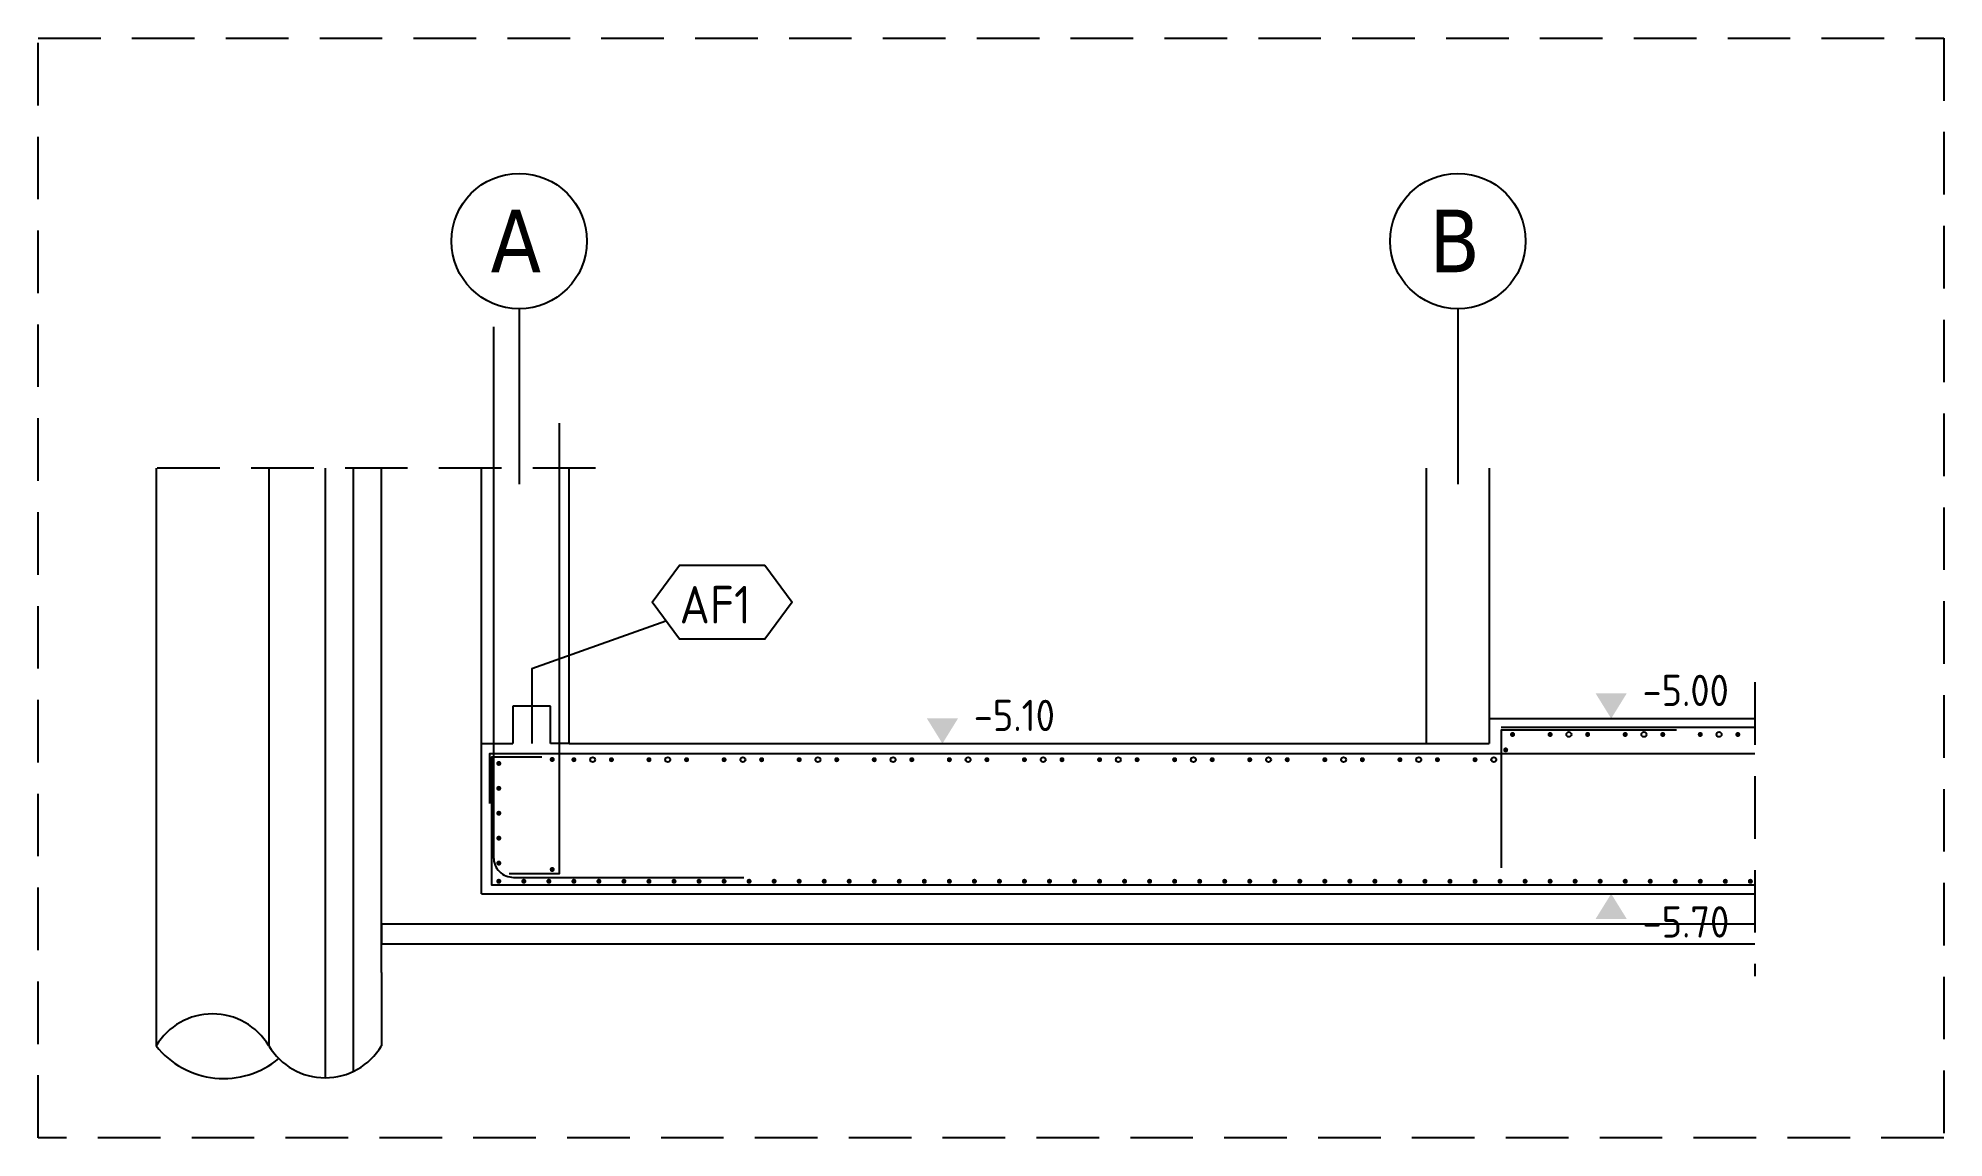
# Model space of a CAD drawing. Extents: x -59 to 99, y -34 to 56.
# Drawn here: x -58.6 to -50.98, y -11.98 to -7.58 of the extents above; entities that cross this region are included whole.
import ezdxf

# ---------------------------------------------------------------- set-up
doc = ezdxf.new("R2010")
doc.units = 0
doc.header["$LTSCALE"] = 0.5
for name, pattern in [('AUSGEZOGEN', [1000.01, 1000, 0.01]), ('DASHED', [0.75, 0.5, -0.25]), ('STRICHLINIE', [0.75, 0.5, -0.25])]:
    doc.linetypes.add(name, pattern=pattern)
for name, color, linetype in [('ACHSEN', 7, 'Continuous'), ('AFB', 7, 'Continuous'), ('AFU', 7, 'Continuous'), ('BETON', 7, 'Continuous'), ('DETAIL', 7, 'Continuous'), ('HILFE', 7, 'Continuous'), ('koten', 7, 'Continuous'), ('OBJEKT', 7, 'Continuous'), ('RND', 7, 'Continuous'), ('RND-1', 7, 'Continuous'), ('SFP_Achsen', 7, 'Continuous'), ('SFP_Hilfe', 7, 'Continuous'), ('Verbau', 7, 'Continuous')]:
    doc.layers.add(name, color=color, linetype=linetype)
doc.styles.add('helv', font='tahoma.ttf')
doc.styles.add('txt', font='isocp.shx')

msp = doc.modelspace()

# ---------------------------------------------------------------- texts
at = {"layer": 'AFB', "color": 7, "linetype": 'AUSGEZOGEN', "style": 'txt'}
msp.add_text('AF1', height=0.15, dxfattribs=at).set_placement((-56.0356, -9.92373))
at = {"layer": 'SFP_Achsen', "color": 6, "linetype": 'AUSGEZOGEN', "style": 'helv'}
for s, p in [('A', (-56.79042, -8.52028)), ('B', (-53.04042, -8.52028))]:
    msp.add_text(s, height=0.25, dxfattribs=at).set_placement(p)

# ---------------------------------------------------------------- blocks, each defined once
blk = doc.blocks.new('okrd_o')
at = {"layer": 'koten', "color": 7, "linetype": 'Continuous'}
blk.add_solid([(-0.125, 0.202), (0.125, 0.202), (0, 0)], dxfattribs=at)
at = {"layer": 'koten', "style": 'txt'}
blk.add_attdef('OKRD', (0.25, 0.1), '', height=0.25, dxfattribs=at)
blk = doc.blocks.new('okrd_u')
at = {"layer": 'koten', "color": 7, "linetype": 'Continuous'}
blk.add_solid([(-0.125, -0.202), (0.125, -0.202), (0, 0)], dxfattribs=at)
at = {"layer": 'koten', "style": 'txt'}
blk.add_attdef('OKRD', (0.25, -0.35), '', height=0.25, dxfattribs=at)

# ---------------------------------------------------------------- linework, layer by layer
at = {"layer": 'ACHSEN', "color": 140, "linetype": 'AUSGEZOGEN'}
for p, q in [((-56.67637, -8.66638), (-56.67637, -9.36743)), ((-52.92637, -8.66638), (-52.92637, -9.36743))]:
    msp.add_line(p, q, dxfattribs=at)
at = {"layer": 'AFB', "color": 1, "linetype": 'AUSGEZOGEN'}
msp.add_lwpolyline([(-55.69438, -9.69112), (-55.58593, -9.83895), (-55.69438, -9.98678), (-56.03599, -9.98678), (-56.14444, -9.83895), (-56.03599, -9.69112)], close=True, dxfattribs=at)
at = {"layer": 'AFU', "color": 1, "linetype": 'AUSGEZOGEN'}
msp.add_line((-56.62637, -10.1035), (-56.62637, -10.4035), dxfattribs=at)
at = {"layer": 'AFU', "color": 8, "linetype": 'AUSGEZOGEN'}
for p, q in [((-56.55137, -10.2535), (-56.70137, -10.2535)), ((-56.70137, -10.2535), (-56.70137, -10.4035)), ((-56.55137, -10.4035), (-56.55137, -10.2535)), ((-56.82637, -10.4035), (-56.70137, -10.4035)), ((-56.47637, -10.4035), (-56.55137, -10.4035))]:
    msp.add_line(p, q, dxfattribs=at)
at = {"layer": 'BETON', "color": 6, "linetype": 'AUSGEZOGEN'}
for p, q in [((-56.82637, -11.0035), (-56.82637, -9.3035)), ((-56.47637, -10.4035), (-56.47637, -9.3035)), ((-52.80137, -10.3035), (-51.74034, -10.3035)), ((-52.80137, -10.3035), (-52.80137, -10.4035)), ((-56.47637, -10.4035), (-52.80137, -10.4035)), ((-56.82637, -11.0035), (-51.74034, -11.0035))]:
    msp.add_line(p, q, dxfattribs=at)
at = {"layer": 'DETAIL', "color": 102, "linetype": 'STRICHLINIE'}
msp.add_lwpolyline([(-58.59815, -11.97884), (-58.59815, -7.58499), (-50.98451, -7.58499), (-50.98451, -11.97884)], close=True, dxfattribs=at)
at = {"layer": 'HILFE', "color": 102, "linetype": 'AUSGEZOGEN'}
for p, q in [((-57.22637, -11.1235), (-57.22637, -9.3035)), ((-56.62637, -10.1035), (-56.09022, -9.91287)), ((-57.22637, -11.1235), (-51.74034, -11.1235)), ((-57.22637, -11.1235), (-57.22637, -11.2035)), ((-57.22637, -11.2035), (-51.74034, -11.2035))]:
    msp.add_line(p, q, dxfattribs=at)
at = {"layer": 'OBJEKT', "color": 7, "linetype": 'AUSGEZOGEN'}
for p, q in [((-53.05137, -10.4035), (-53.05137, -9.3035)), ((-52.80137, -9.3035), (-52.80137, -10.3035))]:
    msp.add_line(p, q, dxfattribs=at)
at = {"layer": 'RND', "color": 1, "linetype": 'AUSGEZOGEN'}
msp.add_lwpolyline([(-56.7785, -8.738), (-56.7785, -10.858, 0.4142136), (-56.6985, -10.938), (-55.7785, -10.938)], format="xyb", dxfattribs=at)
for points in [[(-56.51637, -9.1233), (-56.51637, -10.9233), (-56.71637, -10.9233)], [(-52.75327, -10.3385), (-51.74034, -10.3385)], [(-52.05327, -10.35031), (-52.75327, -10.35031), (-52.75327, -10.90031)], [(-56.79299, -10.6435), (-56.79299, -10.4435), (-51.74034, -10.4435)]]:
    msp.add_lwpolyline(points, dxfattribs=at)
at = {"layer": 'RND', "color": 7, "linetype": 'AUSGEZOGEN', "const_width": 0.01}
for points in [[(-52.74018, -10.42892, 1), (-52.73018, -10.42892, 1)], [(-52.71267, -10.36711, 1), (-52.70267, -10.36711, 1)], [(-52.56267, -10.36711, 1), (-52.55267, -10.36711, 1)], [(-52.41267, -10.36711, 1), (-52.40267, -10.36711, 1)], [(-52.26267, -10.36711, 1), (-52.25267, -10.36711, 1)], [(-52.11267, -10.36711, 1), (-52.10267, -10.36711, 1)], [(-51.96267, -10.36711, 1), (-51.95267, -10.36711, 1)], [(-51.81267, -10.36711, 1), (-51.80267, -10.36711, 1)], [(-56.76267, -10.48271, 1), (-56.75267, -10.48271, 1)], [(-56.54922, -10.46704, 1), (-56.53922, -10.46704, 1)], [(-56.46267, -10.4678, 1), (-56.45267, -10.4678, 1)], [(-56.31267, -10.4678, 1), (-56.30267, -10.4678, 1)], [(-56.16267, -10.4678, 1), (-56.15267, -10.4678, 1)], [(-56.01267, -10.4678, 1), (-56.00267, -10.4678, 1)], [(-55.86267, -10.4678, 1), (-55.85267, -10.4678, 1)], [(-55.71267, -10.4678, 1), (-55.70267, -10.4678, 1)], [(-55.56267, -10.4678, 1), (-55.55267, -10.4678, 1)], [(-55.41267, -10.4678, 1), (-55.40267, -10.4678, 1)], [(-55.26267, -10.4678, 1), (-55.25267, -10.4678, 1)], [(-55.11267, -10.4678, 1), (-55.10267, -10.4678, 1)], [(-54.96267, -10.4678, 1), (-54.95267, -10.4678, 1)], [(-54.81267, -10.4678, 1), (-54.80267, -10.4678, 1)], [(-54.66267, -10.4678, 1), (-54.65267, -10.4678, 1)], [(-54.51267, -10.4678, 1), (-54.50267, -10.4678, 1)], [(-54.36267, -10.4678, 1), (-54.35267, -10.4678, 1)], [(-54.21267, -10.4678, 1), (-54.20267, -10.4678, 1)], [(-54.06267, -10.4678, 1), (-54.05267, -10.4678, 1)], [(-53.91267, -10.4678, 1), (-53.90267, -10.4678, 1)], [(-53.76267, -10.4678, 1), (-53.75267, -10.4678, 1)], [(-53.61267, -10.4678, 1), (-53.60267, -10.4678, 1)], [(-53.46267, -10.4678, 1), (-53.45267, -10.4678, 1)], [(-53.31267, -10.4678, 1), (-53.30267, -10.4678, 1)], [(-53.16267, -10.4678, 1), (-53.15267, -10.4678, 1)], [(-53.01267, -10.4678, 1), (-53.00267, -10.4678, 1)], [(-52.86267, -10.4678, 1), (-52.85267, -10.4678, 1)], [(-56.76267, -10.58229, 1), (-56.75267, -10.58229, 1)], [(-56.76267, -10.68188, 1), (-56.75267, -10.68188, 1)], [(-56.76267, -10.78146, 1), (-56.75267, -10.78146, 1)], [(-56.76267, -10.88104, 1), (-56.75267, -10.88104, 1)], [(-56.76267, -10.9537, 1), (-56.75267, -10.9537, 1)], [(-56.66267, -10.9537, 1), (-56.65267, -10.9537, 1)], [(-56.56267, -10.9537, 1), (-56.55267, -10.9537, 1)], [(-56.54922, -10.90635, 1), (-56.53922, -10.90635, 1)], [(-56.46267, -10.9537, 1), (-56.45267, -10.9537, 1)], [(-56.36267, -10.9537, 1), (-56.35267, -10.9537, 1)], [(-56.26267, -10.9537, 1), (-56.25267, -10.9537, 1)], [(-56.16267, -10.9537, 1), (-56.15267, -10.9537, 1)], [(-56.06267, -10.9537, 1), (-56.05267, -10.9537, 1)], [(-55.96267, -10.9537, 1), (-55.95267, -10.9537, 1)], [(-55.86267, -10.9537, 1), (-55.85267, -10.9537, 1)], [(-55.76267, -10.9537, 1), (-55.75267, -10.9537, 1)], [(-55.66267, -10.9537, 1), (-55.65267, -10.9537, 1)], [(-55.56267, -10.9537, 1), (-55.55267, -10.9537, 1)], [(-55.46267, -10.9537, 1), (-55.45267, -10.9537, 1)], [(-55.36267, -10.9537, 1), (-55.35267, -10.9537, 1)], [(-55.26267, -10.9537, 1), (-55.25267, -10.9537, 1)], [(-55.16267, -10.9537, 1), (-55.15267, -10.9537, 1)], [(-55.06267, -10.9537, 1), (-55.05267, -10.9537, 1)], [(-54.96267, -10.9537, 1), (-54.95267, -10.9537, 1)], [(-54.86267, -10.9537, 1), (-54.85267, -10.9537, 1)], [(-54.76267, -10.9537, 1), (-54.75267, -10.9537, 1)], [(-54.66267, -10.9537, 1), (-54.65267, -10.9537, 1)], [(-54.56267, -10.9537, 1), (-54.55267, -10.9537, 1)], [(-54.46267, -10.9537, 1), (-54.45267, -10.9537, 1)], [(-54.36267, -10.9537, 1), (-54.35267, -10.9537, 1)], [(-54.26267, -10.9537, 1), (-54.25267, -10.9537, 1)], [(-54.16267, -10.9537, 1), (-54.15267, -10.9537, 1)], [(-54.06267, -10.9537, 1), (-54.05267, -10.9537, 1)], [(-53.96267, -10.9537, 1), (-53.95267, -10.9537, 1)], [(-53.86267, -10.9537, 1), (-53.85267, -10.9537, 1)], [(-53.76267, -10.9537, 1), (-53.75267, -10.9537, 1)], [(-53.66267, -10.9537, 1), (-53.65267, -10.9537, 1)], [(-53.56267, -10.9537, 1), (-53.55267, -10.9537, 1)], [(-53.46267, -10.9537, 1), (-53.45267, -10.9537, 1)], [(-53.36267, -10.9537, 1), (-53.35267, -10.9537, 1)], [(-53.26267, -10.9537, 1), (-53.25267, -10.9537, 1)], [(-53.16267, -10.9537, 1), (-53.15267, -10.9537, 1)], [(-53.06267, -10.9537, 1), (-53.05267, -10.9537, 1)], [(-52.96267, -10.9537, 1), (-52.95267, -10.9537, 1)], [(-52.86267, -10.9537, 1), (-52.85267, -10.9537, 1)], [(-52.76267, -10.9537, 1), (-52.75267, -10.9537, 1)], [(-52.66267, -10.9537, 1), (-52.65267, -10.9537, 1)], [(-52.56267, -10.9537, 1), (-52.55267, -10.9537, 1)], [(-52.46267, -10.9537, 1), (-52.45267, -10.9537, 1)], [(-52.36267, -10.9537, 1), (-52.35267, -10.9537, 1)], [(-52.26267, -10.9537, 1), (-52.25267, -10.9537, 1)], [(-52.16267, -10.9537, 1), (-52.15267, -10.9537, 1)], [(-52.06267, -10.9537, 1), (-52.05267, -10.9537, 1)], [(-51.96267, -10.9537, 1), (-51.95267, -10.9537, 1)], [(-51.86267, -10.9537, 1), (-51.85267, -10.9537, 1)], [(-51.76267, -10.9537, 1), (-51.75267, -10.9537, 1)]]:
    msp.add_lwpolyline(points, format="xyb", close=True, dxfattribs=at)
at = {"layer": 'RND', "color": 7, "linetype": 'AUSGEZOGEN'}
for centre in [(-52.48267, -10.36711), (-52.18267, -10.36711), (-51.88267, -10.36711), (-56.38267, -10.4678), (-56.08267, -10.4678), (-55.78267, -10.4678), (-55.48267, -10.4678), (-55.18267, -10.4678), (-54.88267, -10.4678), (-54.58267, -10.4678), (-54.28267, -10.4678), (-53.98267, -10.4678), (-53.68267, -10.4678), (-53.38267, -10.4678), (-53.08267, -10.4678), (-52.78267, -10.4678)]:
    msp.add_circle(centre, 0.01, dxfattribs=at)
at = {"layer": 'RND-1', "color": 1, "linetype": 'AUSGEZOGEN'}
msp.add_lwpolyline([(-56.58637, -10.45776), (-56.78637, -10.45776), (-56.78637, -10.96776), (-51.74034, -10.96776)], dxfattribs=at)
at = {"layer": 'SFP_Achsen', "color": 7, "linetype": 'AUSGEZOGEN'}
for centre in [(-56.67637, -8.3959), (-52.92637, -8.3959)]:
    msp.add_circle(centre, 0.27048, dxfattribs=at)
at = {"layer": 'SFP_Hilfe', "color": 102, "linetype": 'DASHED'}
for p, q in [((-56.37196, -9.3035), (-58.20341, -9.3035)), ((-51.74034, -10.15866), (-51.74034, -11.33293))]:
    msp.add_line(p, q, dxfattribs=at)
at = {"layer": 'Verbau', "color": 8}
for p, q in [((-58.12637, -9.3035), (-58.12637, -11.61105)), ((-57.67637, -9.3035), (-57.67637, -11.61105)), ((-57.45137, -9.3035), (-57.45137, -11.7387, -0.04108)), ((-57.33887, -9.3035), (-57.33887, -11.71333, -0.03292)), ((-57.22637, -11.31793), (-57.22637, -9.3035)), ((-57.22637, -11.31793), (-57.22637, -11.61105))]:
    msp.add_line(p, q, dxfattribs=at)
for centre, radius, start, end in [((-57.90137, -11.74552), 0.26212, 30.864818, 149.135182), ((-57.85675, -11.39793), 0.34368, 218.324366, 309.81071), ((-57.45137, -11.47658), 0.26212, 210.864818, 329.135182)]:
    msp.add_arc(centre, radius, start, end, dxfattribs=at)

# ---------------------------------------------------------------- block references
at = {"layer": 'koten', "color": 7, "linetype": 'DASHED', "xscale": 0.5, "yscale": 0.5, "zscale": 0.5}
for p, values in [((-52.31365, -10.3035), {'OKRD': '-5.00'}), ((-54.98531, -10.4035), {'OKRD': '-5.10'})]:
    msp.add_blockref('okrd_o', p, dxfattribs=at).add_auto_attribs(values)
at = {"layer": 'koten', "color": 7, "linetype": 'AUSGEZOGEN', "xscale": 0.5, "yscale": 0.5, "zscale": 0.5}
msp.add_blockref('okrd_u', (-52.31365, -11.0035), dxfattribs=at).add_auto_attribs({'OKRD': '-5.70'})

msp.set_redraw_order([(e.dxf.handle, doc.entitydb.next_handle()) for e in msp.query("TEXT MTEXT ATTDEF DIMENSION ARC_DIMENSION")])  # texts and dimensions are drawn at this point

doc.saveas('drawing.dxf')
